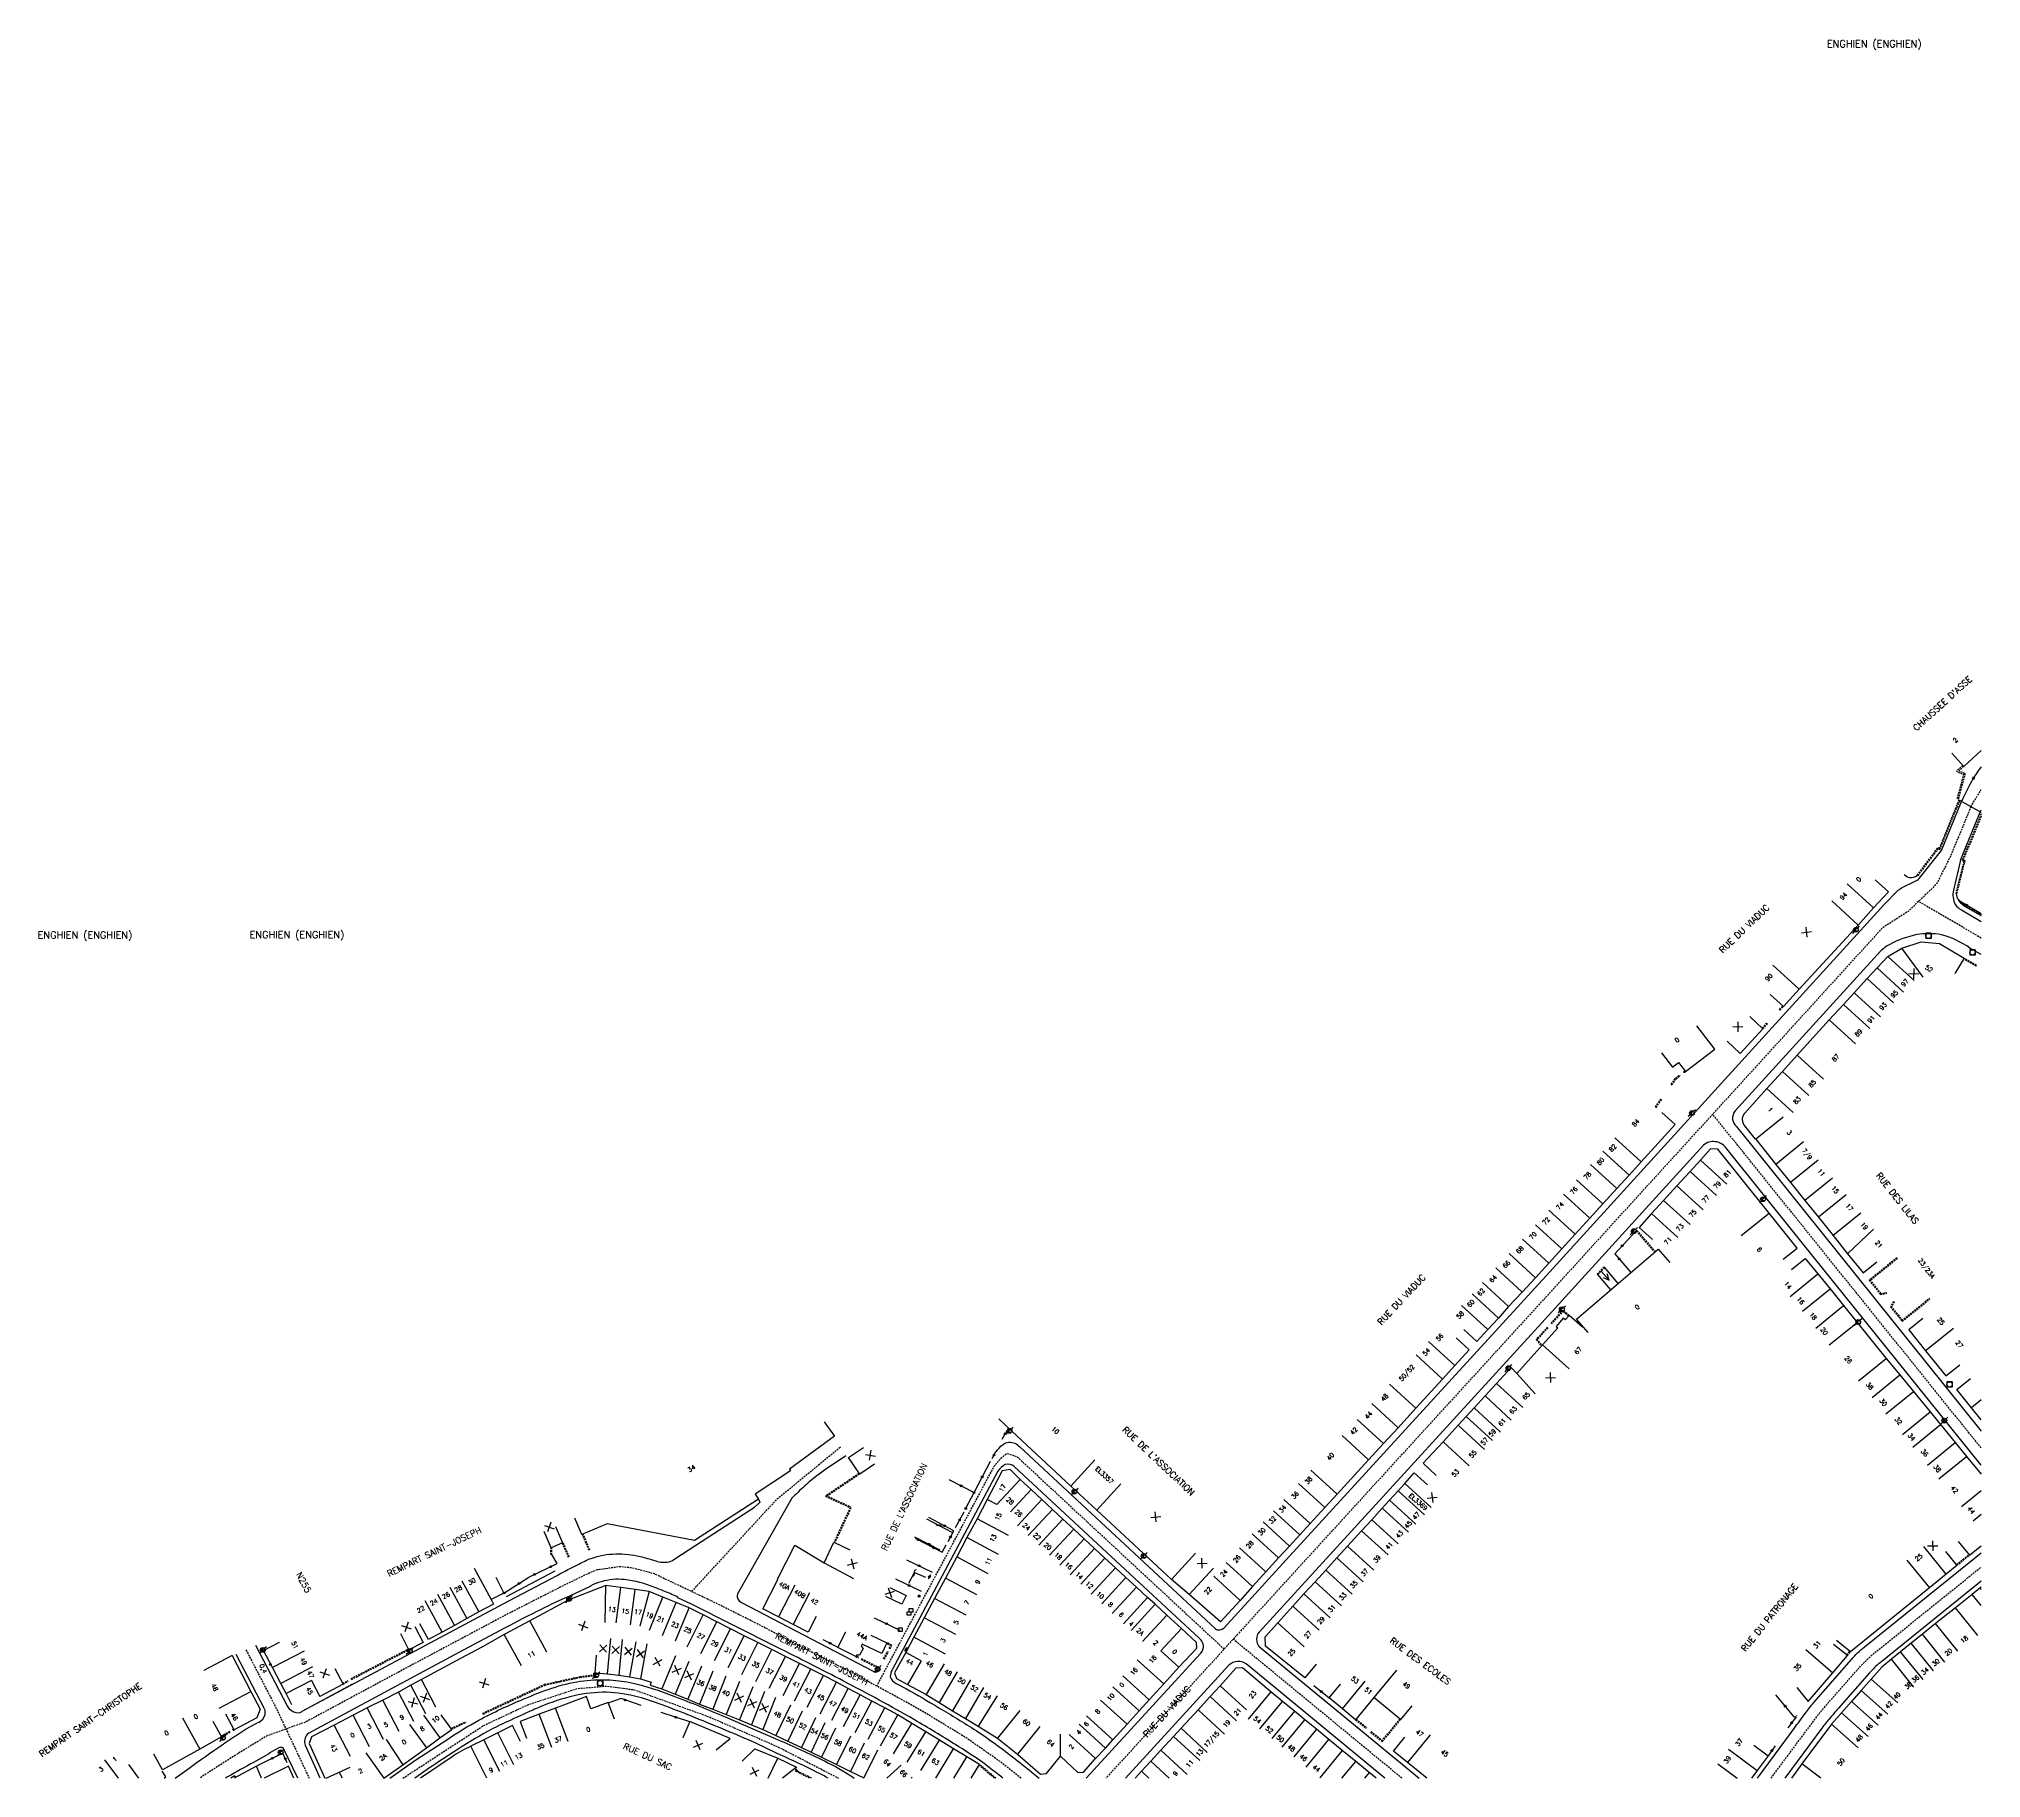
# Model space of a CAD drawing. Header units: millimetres. Extents: x 126456 to 127000, y 154000 to 154488.
import ezdxf
from ezdxf.enums import TextEntityAlignment as Align

# ---------------------------------------------------------------- set-up
doc = ezdxf.new("R2010")
doc.units = ezdxf.units.MM
doc.linetypes.add('DASHED', pattern=[0.75, 0.5, -0.25])
doc.layers.get('0').update_dxf_attribs({"linetype": 'CONTINUOUS'})
for name, color, linetype in [('W0001', 6, 'DASHED'), ('W0008', 7, 'CONTINUOUS'), ('W0100', 7, 'CONTINUOUS'), ('W0112', 1, 'DASHED'), ('W0120', 7, 'CONTINUOUS'), ('W0211', 2, 'CONTINUOUS'), ('W0310', 3, 'CONTINUOUS'), ('W0322', 7, 'CONTINUOUS'), ('W0400', 7, 'CONTINUOUS'), ('W0420', 7, 'CONTINUOUS'), ('W0471', 7, 'CONTINUOUS'), ('W0851', 7, 'CONTINUOUS'), ('W0980', 7, 'CONTINUOUS'), ('W0984', 7, 'CONTINUOUS'), ('W0989', 7, 'CONTINUOUS'), ('W0991', 7, 'CONTINUOUS'), ('W1102', 7, 'CONTINUOUS')]:
    doc.layers.add(name, color=color, linetype=linetype)
doc.styles.get("Standard").update_dxf_attribs({"font": 'romans.shx', "width": 0.85})

# ---------------------------------------------------------------- blocks, each defined once
blk = doc.blocks.new('T400')
for p, q in [((-0.15, 0.3), (0.15, 0.3)), ((-0.15, -0.25), (-0.15, 0.3)), ((-0.15, 0.15), (0.15, 0.15)), ((-0.15, 0), (0.15, 0)), ((0.15, 0.3), (0.15, -0.25)), ((-0.15, -0.15), (0.15, -0.15)), ((-0.15, -0.25), (-0.15, -0.3)), ((-0.15, -0.3), (0.15, -0.3)), ((0.15, -0.3), (0.15, -0.25))]:
    blk.add_line(p, q)
blk = doc.blocks.new('t991o')
at = {"color": 0, "linetype": 'Continuous'}
for p, q in [((-1, 1), (1, -1)), ((-1, -1), (1, 1))]:
    blk.add_line(p, q, dxfattribs=at)
blk = doc.blocks.new('t310o')
at = {"color": 0, "linetype": 'Continuous'}
for centre, start, end in [((-0.5, 0.38), 216.8699, 323.1304), ((0.5, -0.37), 36.8699, 143.1303)]:
    blk.add_arc(centre, 0.625, start, end, dxfattribs=at)
blk = doc.blocks.new('t322o')
at = {"color": 0, "linetype": 'Continuous'}
for radius in [0.25, 0.15]:
    blk.add_circle((0, 0), radius, dxfattribs=at)
blk = doc.blocks.new('T471')
for p, q in [((-0.333334, 0.333334), (-0.333334, -0.333334)), ((-0.333334, 0.333334), (0.333334, 0.333334)), ((-0.333334, 0), (0, 0)), ((0.500001, 0.500001), (1.000002, 1.000002)), ((-0.500001, -0.500001), (-1.000002, -1.000002)), ((-0.333334, -0.333334), (0.333334, -0.333334))]:
    blk.add_line(p, q)
blk.add_ellipse((0, 0), major_axis=(0.471405, 0.471405), ratio=1, start_param=5.4977871438, end_param=11.780972451)
blk = doc.blocks.new('T851')
for p, q in [((-0.25, -0.15), (0, 0.32)), ((0, 0.32), (0.25, -0.15)), ((-0.25, -0.15), (0.25, -0.15))]:
    blk.add_line(p, q)
for major_axis in [(-0.106, 0.106), (-0.0354, 0.0354), (-0.0236, 0.0236)]:
    blk.add_ellipse((0, 0), major_axis=major_axis, ratio=1, start_param=3.926991, end_param=10.210176)
blk = doc.blocks.new('T420')
for p, q in [((0.75, 0.75), (-0.75, 0.75)), ((-0.75, 0.75), (-0.75, -0.75)), ((0.75, 0.75), (0.75, -0.75)), ((0.75, -0.75), (-0.75, -0.75))]:
    blk.add_line(p, q)
blk.add_ellipse((0, 0), major_axis=(-0.53, 0.53), ratio=1, start_param=3.926991, end_param=10.210176)
blk = doc.blocks.new('t112o')
at = {"color": 0, "linetype": 'Continuous'}
for p, q in [((-0.5, 0.5), (0.5, 0.5)), ((-0.5, -0.5), (-0.5, 0.5)), ((0.5, 0.5), (0.5, -0.5)), ((0.5, -0.5), (-0.5, -0.5))]:
    blk.add_line(p, q, dxfattribs=at)

msp = doc.modelspace()

# ---------------------------------------------------------------- linework, layer by layer
at = {"layer": 'W0001', "flags": 128}
for points in [[(126997.12, 154272.36), (127000, 154277.15)], [(126997.12, 154272.36), (126991.52, 154258.73), (126987.47, 154250.63), (126982.44, 154245.8), (126979.53, 154243.01), (126972.32, 154238.38), (126932.48, 154194.63), (126924.76, 154186.17), (126901.09, 154160.23), (126878.41, 154135.33), (126792.71, 154041.57), (126790.35, 154038.98), (126787.81, 154036.19), (126785.24, 154033.36), (126754.67, 154000)], [(127000, 154235.55), (126995.67, 154238.08), (126982.44, 154245.8), (126982.44, 154245.8)], [(127000, 154092.58), (126931.8, 154177.4), (126924.76, 154186.17), (126924.76, 154186.17)], [(126680.25, 154092.78), (126662.2, 154077.95), (126642.63, 154056.75), (126638.54, 154052.32), (126638.54, 154052.32)], [(126690.45, 154025.8), (126693.69, 154031.87), (126723.37, 154087.46), (126725.19, 154089.68), (126726.98, 154091.07), (126729.75, 154090.16), (126783.1, 154040.57), (126787.81, 154036.19), (126787.81, 154036.19)], [(126730.89, 154000), (126724.69, 154004.88), (126715.41, 154011.38), (126704.42, 154018.05), (126698.43, 154021.47), (126690.45, 154025.8), (126685.37, 154028.56), (126670.54, 154036.18), (126657.5, 154042.99), (126645.44, 154049.04), (126638.54, 154052.32), (126628.17, 154057.25), (126621.95, 154058.93), (126618.51, 154059.28), (126611.81, 154058.35), (126608.57, 154056.89), (126602.66, 154054.01), (126586.84, 154045.95), (126558.48, 154030.84), (126530.42, 154015.76), (126524.87, 154013.77), (126519.46, 154011.83), (126511.34, 154006.85), (126503.1, 154001.6), (126500.68, 154000)], [(126941.11, 154000), (126948.73, 154010.25), (126954.25, 154017.64), (126956.56, 154020.43), (126966.19, 154031.42), (126969.44, 154034.56), (127000, 154059.2)], [(126513.64, 154035.99), (126522.02, 154019.82), (126524.87, 154013.77), (126531.35, 154000)], [(126837.63, 154000), (126829.98, 154006.3), (126795.88, 154034.42), (126790.35, 154038.98), (126790.35, 154038.98)], [(126557.64, 154000), (126580.18, 154014.72), (126592.79, 154020.65), (126606.56, 154025.14), (126614.78, 154025.82), (126622.49, 154024.78), (126643.21, 154017.29), (126662.66, 154008.84), (126679.75, 154000)]]:
    msp.add_lwpolyline(points, dxfattribs=at)
at = {"layer": 'W0008', "flags": 128}
for points in [[(127000, 154283.54, 0.009073), (126998.8, 154281.9, 0.026404), (126997.59, 154279.98, 0.009042), (126996.33, 154277.64, 0.00718), (126994.85, 154274.65), (126994.47, 154273.85)], [(126723.9, 154091.45, -0.0741), (126725.73, 154093.5, -0.1396), (126727.49, 154094.24, -0.2001), (126730.51, 154092.92), (126785.35, 154041.87, 0.2248), (126786.61, 154041.58, 0.1626), (126787.82, 154042.18), (126805.22, 154061.19), (126880.01, 154143.01), (126933.89, 154202.15), (126972.82, 154244.92), (126976.83, 154249.02, -0.034), (126977.87, 154249.68), (126981.31, 154251.42, 0.1061), (126982.66, 154252.27), (126988.86, 154260.11), (126988.86, 154260.11)], [(126994.18, 154257.35), (126992.28, 154248.99, 0.1946), (126992.75, 154244.93, 0.114), (126994.46, 154243.42), (127000, 154240.19)], [(126981.96, 154236.53, 0.06), (126974.37, 154233.77, 0.0807), (126971.82, 154231.84), (126931.07, 154187.12, 0.2176), (126930.35, 154184.71, 0.1291), (126931.34, 154182.79), (126935.25, 154177.91), (127000, 154097.29, 0.2346)], [(127000, 154230.92), (126996.87, 154232.74, 0.0785), (126988.89, 154236.48, 0.0727), (126981.96, 154236.53), (126981.96, 154236.53)], [(127000, 154087.79), (126949.85, 154150.13), (126928.36, 154176.89, 0.1955), (126925.41, 154178.45, 0.2338), (126922.18, 154177.46), (126904.95, 154158.56), (126876.82, 154127.66), (126797.6, 154040.96, 0.2359), (126796.95, 154038.21, 0.1659), (126797.75, 154036.82), (126842.46, 154000, 0.1793)], [(126681.75, 154090.35), (126675.81, 154086.32, 0.0341), (126670.17, 154081.86, 0.0095), (126666.61, 154078.48), (126651.67, 154052.17, 0.1306), (126651.33, 154050.91, 0.0303), (126651.34, 154050.72, 0.2291), (126652.58, 154049.24), (126678.65, 154035.61), (126689.61, 154029.9, 0.2231), (126690.76, 154029.87, 0.1362), (126691.47, 154030.65), (126691.47, 154030.65)], [(126724.42, 154086.03), (126694.77, 154030.37, 0.1556), (126694.24, 154028.43, 0.2156), (126695.86, 154026.58), (126698.56, 154025.13, -0.0109), (126707.83, 154019.76, -0.0115), (126718.31, 154013.35, -0.0198), (126729.2, 154005.42, -0.0073), (126734.58, 154001.12), (126735.93, 154000, 0.093)], [(126749.17, 154000), (126781.31, 154035.04, 0.2049), (126782, 154037.17, 0.082), (126781.77, 154038.04, 0.0996), (126780.85, 154039.28), (126729, 154087.4, 0.2521), (126726.48, 154087.91, 0.1573), (126724.42, 154086.03), (126724.42, 154086.03)], [(126529.36, 154018.76), (126587.35, 154049.72), (126600.84, 154056.86, -0.004), (126606.97, 154060.03, -0.028), (126610.41, 154061.63, -0.0829), (126617.28, 154062.87, -0.0649), (126624.16, 154062.17, -0.0133), (126628.11, 154061.04, 0.1144), (126631.73, 154060.57, 0.0979), (126633.59, 154061.33), (126639.78, 154065.29), (126656.17, 154075.97), (126657.79, 154077.42), (126657.29, 154078.24), (126657.29, 154078.24)], [(126937.27, 154000), (126942.08, 154006.46), (126947.59, 154013.95, -0.0011), (126950.73, 154018.2, -0.0199), (126953.11, 154021.24), (126963.64, 154033.27, -0.0434), (126967.23, 154036.76), (127000, 154063.2, 0.2143)], [(126725.82, 154000, 0.004593), (126720.17, 154004.35, 0.0167), (126712.5, 154009.41, 0.0079), (126701.01, 154016.35, 0.0115), (126681.13, 154027.22, 0.004), (126662.43, 154036.75), (126638.29, 154048.84), (126634.88, 154050.48), (126634.46, 154050.9, 0.0072), (126630.57, 154052.55, 0.007), (126628.23, 154053.46, 0.0662), (126619.75, 154055.68, 0.0962), (126613.22, 154055.08, 0.0272), (126610.26, 154053.94), (126610.16, 154053.74), (126604.48, 154051.16, 0.0082), (126596.24, 154047.24, 0.0081), (126586.34, 154042.18), (126573.33, 154035.23), (126531.26, 154012.62, 0.2171), (126530.11, 154010.81, 0.1581), (126530.22, 154009.27), (126532.93, 154003.3), (126534.34, 154000.07), (126534.34, 154000.07)], [(127000, 154055.2), (126971.66, 154032.36, 0.0426), (126968.75, 154029.56), (126960, 154019.63, 0.0076), (126957.31, 154016.49, 0.0133), (126955.38, 154014.05), (126944.96, 154000)], [(126516.34, 154037.3), (126525.18, 154020.24, 0.1433), (126526.58, 154018.89, 0.2152), (126528.83, 154018.43, 0.0711), (126529.58, 154018.9), (126543.63, 154026.44), (126543.63, 154026.44)], [(126493.8, 154000), (126497.71, 154002.84, -0.0056), (126506.93, 154009.31, -0.0281), (126516.09, 154015.17), (126517.14, 154015.74), (126517.28, 154015.59, 0.1586), (126519.02, 154017.82, 0.0844), (126518.96, 154019.33), (126518.86, 154019.4), (126510.94, 154034.68), (126510.94, 154034.68)], [(126832.84, 154000), (126794.01, 154032.02, 0.1854), (126791.52, 154032.69, 0.1865), (126789.16, 154031.69), (126760.17, 154000, 0.1504)], [(126553.94, 154000), (126561.21, 154005.1), (126570.18, 154010.97, -0.0199), (126578.88, 154016.25, -0.0254), (126591.56, 154022.22, -0.0191), (126599.37, 154025.23, -0.0447), (126607.43, 154027.21, -0.0453), (126614.85, 154027.57, -0.0385), (126621.34, 154026.84, -0.0432), (126633.56, 154022.99, -0.0107), (126647.93, 154017.2), (126661.99, 154011.12, -0.0113), (126675, 154005.19, -0.0299), (126682.62, 154001.03, -0.008582), (126684.14, 154000, -0.0178)], [(126676.82, 154000, 0.015035), (126673.79, 154001.61, 0.008), (126663.34, 154006.56, 0.0036), (126655.54, 154010.24, 0.0084), (126647.2, 154013.8, 0.0024), (126638.49, 154017.38, 0.0078), (126630.33, 154020.53, 0.0225), (126623.64, 154022.72, 0.0603), (126614.7, 154024.07, 0.0602), (126605.68, 154023.08, 0.0433), (126596.08, 154019.97, 0.0055), (126594.01, 154019.08, 0.0047), (126587.01, 154015.88, 0.0131), (126581.49, 154013.2, 0.0218), (126571.94, 154007.35, 0.0081), (126564.46, 154002.43), (126560.96, 154000)], [(126528.22, 154000), (126524.08, 154008.47, 0.1846), (126522.83, 154008.49), (126520.17, 154007.03), (126520.24, 154006.87), (126515.75, 154004.39, 0.0056), (126508.49, 154000.37, 0.000816), (126507.87, 154000, 0.0123)]]:
    msp.add_lwpolyline(points, format="xyb", dxfattribs=at)
at = {"layer": 'W0008'}
for points in [[(126988.86, 154260.11), (126994.47, 154273.85)], [(126994.18, 154257.35), (126999.72, 154270.87)]]:
    msp.add_lwpolyline(points, dxfattribs=at)
msp.add_lwpolyline([(127000, 154271.42, 0.015473), (126999.72, 154270.91)], format="xyb", dxfattribs=at)
at = {"layer": 'W0100'}
for p, q in [((126893.49, 154142.14), (126895.7, 154139.63)), ((126894.09, 154140.35), (126895.7, 154139.63)), ((126895.7, 154139.63), (126895.14, 154141.43)), ((126698.59, 154036.17), (126698.96, 154035.97)), ((126698.71, 154035.98), (126698.96, 154035.97)), ((126698.96, 154035.97), (126698.81, 154036.18))]:
    msp.add_line(p, q, dxfattribs=at)
msp.add_lwpolyline([(127000, 154288.13), (126995.11, 154283.68), (126991.75, 154287.37)], dxfattribs=at)
at = {"layer": 'W0100', "flags": 128}
for points in [[(126940.87, 154219.74), (126944.56, 154216.36), (126948.98, 154221.19), (126965.51, 154239.19), (126969.87, 154243.99), (126974, 154248.5), (126970.31, 154251.87), (126970.31, 154251.87)], [(126910.41, 154203.34), (126913.45, 154199.38), (126915.16, 154200.69), (126917.16, 154198.09), (126925.32, 154204.36), (126920.28, 154210.93), (126920.28, 154210.93)], [(126935.15, 154213.51), (126938.84, 154210.13), (126932.5, 154203.21), (126928.81, 154206.59), (126928.81, 154206.59)], [(126910.51, 154186.6), (126914.2, 154183.23), (126904.68, 154172.79), (126901.31, 154169.1), (126897.88, 154165.35), (126894, 154161.06), (126890.29, 154156.98), (126886.19, 154152.48), (126882.48, 154148.42), (126878.81, 154144.38), (126875.06, 154140.32), (126871.35, 154136.29), (126867.56, 154132.2), (126864.71, 154129.01), (126861.74, 154125.75), (126858.65, 154122.42), (126854.97, 154125.8), (126854.97, 154125.8)], [(126936.82, 154179.12), (126942.47, 154172.09), (126946.53, 154167.04), (126950.59, 154161.97), (126954.38, 154157.28), (126958.52, 154152.13), (126962.58, 154146.97), (126966.89, 154141.68), (126970.78, 154144.81), (126970.78, 154144.81)], [(126944.54, 154145.47), (126948.44, 154148.59), (126940.57, 154158.42), (126926.22, 154176.34), (126924.18, 154176.45), (126921.3, 154173.28), (126918.42, 154170.12), (126914.7, 154166.07), (126911.01, 154161.98), (126907.62, 154158.29), (126904.14, 154154.39), (126907.86, 154151.06), (126907.86, 154151.06)], [(126889.85, 154124.91), (126886.6, 154128.7), (126909.49, 154148.36), (126912.74, 154144.56), (126912.74, 154144.56)], [(126946.81, 154142.59), (126950.7, 154145.74), (126954.23, 154141.38), (126957.68, 154137.2), (126961.44, 154132.48), (126965.21, 154127.79), (126973.4, 154117.69), (126977.23, 154113.06), (126981.04, 154108.43), (126985.74, 154102.7), (126988.57, 154099.13), (126992.74, 154094.12), (126995.9, 154090.21), (127000, 154085.22)], [(126892.34, 154141.32), (126896.14, 154136.89), (126896.14, 154136.89)], [(126898.25, 154138.71), (126894.29, 154143.32), (126894.29, 154143.32)], [(126888.23, 154126.42), (126884.51, 154129.75), (126883.38, 154128.49), (126882.88, 154128.94), (126881.37, 154127.22), (126880.89, 154126.66), (126881.36, 154126.24), (126877.08, 154121.47), (126869.87, 154113.42), (126868.3, 154115.16), (126864.16, 154110.69), (126860.94, 154107.17), (126857.88, 154103.82), (126855.66, 154101.43), (126853.38, 154098.93), (126849.17, 154094.33), (126843.58, 154088.29), (126847.26, 154084.9), (126847.26, 154084.9)], [(126983.63, 154128.85), (126979.73, 154125.72), (126984.44, 154119.84), (126990.08, 154112.8), (126993.98, 154115.93), (126993.98, 154115.93)], [(126852.83, 154123.47), (126856.52, 154120.09), (126852.49, 154115.67), (126849.06, 154111.91), (126841.56, 154103.73), (126836.57, 154098.26), (126832.51, 154093.83), (126828.31, 154089.28), (126819.46, 154079.61), (126816.01, 154075.85), (126811.91, 154071.37), (126809.06, 154068.24), (126806.17, 154065.08), (126803.09, 154061.73), (126799.53, 154057.81), (126795.81, 154053.73), (126792.29, 154049.85), (126786.78, 154043.82), (126778.05, 154051.47), (126773.08, 154055.69), (126752.15, 154075.1), (126744.82, 154081.91), (126728.28, 154097.3), (126724.63, 154100.71), (126724.63, 154100.71)], [(127000, 154100.44), (126997.26, 154103.85), (126993.16, 154108.95), (126997.06, 154112.09), (126997.06, 154112.09)], [(126675.67, 154099.88), (126678.62, 154095.84), (126666, 154086.65), (126666.29, 154086.2), (126656.4, 154079.62), (126657.29, 154078.24), (126639.32, 154066.66), (126614.92, 154071.32), (126607.79, 154068.28), (126605.83, 154072.88), (126605.83, 154072.88)], [(126689.83, 154088.05), (126685.68, 154085.27), (126682.54, 154089.94), (126686.7, 154092.73), (126686.7, 154092.73)], [(126695.97, 154027.93), (126699.05, 154026.29), (126704.26, 154023.42), (126707.95, 154021.22), (126711.71, 154018.91), (126715.33, 154016.76), (126718.91, 154014.62), (126724.27, 154011.21), (126729.86, 154006.7), (126736.38, 154001.1), (126738.07, 154001.33), (126741.95, 154006.17), (126746.78, 154001.59), (126748.43, 154001.72), (126751.78, 154005.52), (126754.55, 154008.37), (126756.65, 154010.79), (126760.6, 154015.12), (126764.04, 154018.91), (126766.84, 154022), (126770.88, 154026.46), (126775.11, 154031.11), (126780.13, 154036.43), (126780.04, 154038.07), (126775.85, 154041.97), (126771.71, 154045.7), (126768.48, 154048.75), (126766.37, 154050.61), (126763.25, 154053.51), (126760.3, 154056.26), (126757.34, 154058.94), (126754.39, 154061.71), (126751.48, 154064.39), (126748.56, 154067.11), (126745.65, 154069.83), (126742.63, 154072.62), (126739.71, 154075.35), (126736.73, 154078.12), (126733.69, 154080.95), (126730.67, 154083.76), (126727.85, 154086.51), (126725.61, 154086.13), (126721.43, 154078.15), (126718.57, 154072.75), (126715.72, 154067.45), (126712.86, 154062.02), (126709.67, 154056.07), (126706.65, 154050.4), (126703.75, 154044.99), (126700.85, 154039.49), (126698.56, 154035.21), (126695.44, 154029.55), (126695.97, 154027.93), (126695.97, 154027.93)], [(126813.6, 154032), (126810.45, 154028.1), (126799.4, 154037.03), (126799.27, 154039.66), (126802.86, 154043.55), (126807.09, 154048.25), (126810.16, 154051.64), (126813.29, 154055.03), (126816.32, 154058.35), (126819.44, 154061.77), (126822.39, 154065.01), (126826.35, 154069.37), (126829.17, 154072.45), (126832.1, 154075.67), (126834.14, 154077.92), (126836.57, 154080.6), (126838.46, 154082.63), (126841.08, 154085.63), (126844.78, 154082.26), (126844.78, 154082.26)], [(126600.44, 154070.54), (126602.41, 154065.94), (126599.15, 154064.55), (126597.19, 154069.15), (126597.19, 154069.15)], [(126673.47, 154045.37), (126671.18, 154040.93), (126666.98, 154043.08), (126662.89, 154045.23), (126658.53, 154047.43), (126662.72, 154055.72), (126662.65, 154055.79), (126667.49, 154065.33), (126675.68, 154060.34), (126678.41, 154066.14), (126682.93, 154064.01), (126682.93, 154064.01)], [(126990.03, 154063.52), (126993.19, 154059.65), (126990.22, 154057.22), (126985.48, 154053.38), (126963.4, 154035.46), (126959.48, 154038.56), (126959.48, 154038.56)], [(127000, 154065.05), (126996.82, 154062.53), (126993.66, 154066.4), (126993.66, 154066.4)], [(126716.93, 154000), (126719.25, 154003.8), (126715.66, 154005.98), (126711.99, 154008.24), (126708.05, 154010.65), (126704.22, 154013.03), (126700.31, 154015.36), (126696.33, 154017.79), (126692.71, 154019.74), (126689.11, 154021.62), (126685.81, 154023.37), (126682.48, 154025.11), (126679.15, 154026.9), (126675.51, 154028.77), (126671.93, 154030.58), (126668.77, 154032.15), (126664.83, 154034.12), (126661.01, 154036.04), (126657.16, 154037.99), (126653.32, 154039.93), (126649.49, 154041.88), (126645.65, 154043.83), (126641.81, 154045.78), (126637.86, 154047.76), (126634.18, 154049.23), (126630.53, 154050.7), (126626.65, 154052.37), (126622.72, 154052.9), (126618.73, 154053.43), (126614.51, 154054.01), (126603.91, 154049.89), (126593.17, 154044.09), (126586.06, 154040.24), (126579.96, 154036.84), (126573.74, 154033.53), (126562.82, 154027.67), (126559.86, 154026.04), (126556.4, 154024.08), (126551.97, 154021.91), (126547.59, 154019.73), (126543.66, 154017.66), (126538.32, 154014.89), (126531.98, 154011.62), (126531.33, 154009.76), (126535.72, 154000)], [(126583.66, 154056.31), (126585.89, 154051.84), (126582.36, 154050.08), (126583.06, 154048.81), (126578.93, 154046.59), (126575.57, 154044.74), (126572.1, 154042.82), (126568.65, 154040.95), (126564.76, 154038.84), (126562.37, 154043.23), (126562.37, 154043.23)], [(126694.15, 154053.43), (126698.66, 154051.26), (126697.48, 154048.82), (126692.98, 154050.98), (126692.98, 154050.98)], [(127000, 154053.58), (126999.66, 154053.31), (126997.51, 154051.54), (126992.82, 154047.79), (126987.23, 154043.41), (126983.54, 154040.34), (126980.39, 154037.83), (126977.42, 154035.43), (126974.87, 154033.33), (126972.12, 154031.1), (126969.15, 154027.74), (126966.35, 154024.57), (126963.65, 154021.52), (126960.81, 154018.33), (126958.03, 154015.18), (126949.74, 154003.98), (126946.81, 154000)], [(126561.01, 154042.5), (126563.27, 154038.04), (126559.26, 154036.02), (126557.01, 154040.48), (126557.01, 154040.48)], [(126526.51, 154020.53), (126524.93, 154023.72), (126523.45, 154026.56), (126521.09, 154031.01), (126518.58, 154035.82), (126523.02, 154038.13), (126523.02, 154038.13)], [(126688.75, 154040.08), (126693.27, 154037.94), (126691.87, 154034.98), (126686.38, 154037.59), (126686.07, 154037.02), (126686.64, 154036.32), (126685.62, 154034.47), (126684.78, 154034.52), (126684.54, 154034.08), (126679.53, 154036.6), (126681.78, 154041.06), (126681.78, 154041.06)], [(126698.71, 154035.48), (126698.32, 154035.69), (126698.87, 154036.66), (126699.23, 154036.46), (126699.23, 154036.46)], [(126948.32, 154025.42), (126951.47, 154021.54), (126958.42, 154029.53), (126962.55, 154034.39), (126958.63, 154037.49), (126958.63, 154037.49)], [(126509.81, 154034.4), (126515.04, 154024.29), (126517.65, 154019.35), (126516.7, 154016.88), (126510.31, 154013.55), (126507.99, 154017.98), (126507.99, 154017.98)], [(126538.53, 154030.78), (126540.86, 154026.36), (126534.35, 154022.94)], [(126611.83, 154034.52), (126611.39, 154029.54), (126614.89, 154029.23), (126618.18, 154028.92), (126621.19, 154028.39), (126624.24, 154027.84), (126627.2, 154026.95), (126626.93, 154026.07), (126630.25, 154025.06), (126633.99, 154023.51), (126637.45, 154022.12), (126640.81, 154020.73), (126644.47, 154019.3), (126648.27, 154017.82), (126651.99, 154016.34), (126655.32, 154014.96), (126658.5, 154013.61), (126662.16, 154011.93), (126665.55, 154010.35), (126669.32, 154008.59), (126672.03, 154007.32), (126675, 154005.91), (126679.16, 154003.85), (126683.06, 154001.9), (126686.83, 154000.09), (126686.91, 154000)], [(126830.44, 154000), (126828.5, 154001.6), (126824.71, 154004.7), (126820.94, 154007.78), (126817.19, 154010.86), (126813.66, 154013.75), (126810.46, 154016.37), (126807.53, 154018.81), (126804.18, 154021.54), (126800.92, 154024.24), (126792.97, 154030.97), (126791.11, 154030.8), (126786.73, 154025.89), (126783.94, 154022.88), (126780.53, 154019.15), (126775.73, 154014), (126773.62, 154011.72), (126770.09, 154007.83), (126767.26, 154004.73), (126764.65, 154001.92), (126762.86, 154000)], [(126840.44, 154020.28), (126837.26, 154016.42), (126829.76, 154022.58), (126824.68, 154016.4), (126821.02, 154019.41), (126817.25, 154022.5), (126820.42, 154026.36), (126820.42, 154026.36)], [(126616.93, 154016.55), (126615.16, 154021.23), (126610.35, 154019.41), (126609.12, 154022.91), (126600.4, 154019.66), (126595.85, 154017.92), (126590.47, 154015.85), (126592.24, 154011.18), (126592.24, 154011.18)], [(126504.39, 154015.99), (126506.83, 154011.63), (126500.73, 154008.14), (126490.23, 154002.34), (126487.79, 154006.71), (126487.79, 154006.71)], [(126552.33, 154000), (126557.64, 154003.78), (126564.22, 154008.51), (126568.01, 154011.31), (126571.32, 154013.63), (126568.32, 154017.78), (126568.32, 154017.78)], [(126645.48, 154007.96), (126649.36, 154011.12), (126638.09, 154015.91), (126636.13, 154011.31), (126636.13, 154011.31)], [(126844.59, 154000), (126839.19, 154004.42), (126835.3, 154007.59), (126838.46, 154011.47), (126838.46, 154011.47)], [(126936.26, 154009.22), (126940.26, 154006.22), (126937.19, 154002.12), (126935.61, 154000)], [(126480.69, 154003.83), (126483.55, 154000)], [(126518.01, 154000), (126516.55, 154003.37), (126510.31, 154000)], [(126527.02, 154000), (126525.57, 154003.39), (126518.73, 154000)], [(126652.7, 154004.75), (126656.26, 154008.26), (126662.68, 154005.63), (126667.99, 154003.09), (126664.04, 154000.02), (126664.04, 154000.02)], [(126510.72, 154000.22), (126510.51, 154000.61), (126509.42, 154000)]]:
    msp.add_lwpolyline(points, dxfattribs=at)
for points in [[(126936.76, 154179.15), (126933.78, 154182.86, -0.3576), (126933.74, 154186.49), (126939.93, 154193.35), (126944.31, 154198.15), (126948.41, 154202.7), (126957.4, 154212.63), (126961.43, 154216.93), (126964.39, 154220.16), (126968.06, 154224.16), (126970.85, 154227.15), (126973.86, 154230.4), (126977.81, 154232.67), (126983.23, 154234.51), (126988.35, 154234.03), (126995.24, 154229.87), (126992.65, 154225.59), (126992.65, 154225.59)], [(126590.63, 154010.31), (126588.34, 154014.75), (126584.24, 154012.72), (126580.29, 154010.78), (126576.68, 154008.95, 0.0326), (126571.41, 154006.01), (126562.6, 154000)]]:
    msp.add_lwpolyline(points, format="xyb", dxfattribs=at)
at = {"layer": 'W0112'}
for p, q in [((127000, 154270.34), (126994.68, 154257.33)), ((127000, 154269.68), (126995, 154257.45)), ((126982.08, 154253.15), (126987.89, 154260.89)), ((126982.28, 154253), (126987.96, 154260.57)), ((126987.89, 154260.89), (126988.29, 154260.69)), ((126987.96, 154260.57), (126988.42, 154260.35)), ((126995.15, 154257.11), (126992.87, 154248.02)), ((126995.45, 154257.24), (126993.11, 154247.96)), ((126994.68, 154257.33), (126995.15, 154257.11)), ((126995, 154257.45), (126995.45, 154257.24)), ((126993.69, 154246.04), (126993.97, 154245.74)), ((126993.87, 154246.21), (126994.15, 154245.91)), ((126993.97, 154245.74), (126994.25, 154245.44)), ((126994.15, 154245.91), (126994.43, 154245.61)), ((126994.25, 154245.44), (126994.54, 154245.16)), ((126994.43, 154245.61), (126994.71, 154245.34)), ((126994.54, 154245.16), (126994.86, 154244.9)), ((126994.71, 154245.34), (126995.01, 154245.1)), ((126994.86, 154244.9), (126995.19, 154244.67)), ((126995.01, 154245.1), (126995.32, 154244.89)), ((126995.19, 154244.67), (127000, 154241.87)), ((126995.32, 154244.89), (127000, 154242.16)), ((126998.57, 154227.68), (126995.11, 154229.65)), ((126998.69, 154227.89), (126995.23, 154229.87)), ((126943.44, 154215.53), (126944.37, 154216.53)), ((126943.63, 154215.36), (126944.56, 154216.36)), ((126938.65, 154210.3), (126939.88, 154211.64)), ((126938.84, 154210.13), (126940.07, 154211.47)), ((126913.11, 154194.52), (126914.32, 154196.23)), ((126913.31, 154194.38), (126914.49, 154196.06)), ((126914.32, 154196.23), (126915.42, 154197.09)), ((126914.49, 154196.06), (126915.58, 154196.89)), ((126916.61, 154198.03), (126917.01, 154198.29)), ((126916.74, 154197.82), (126917.16, 154198.09)), ((126908.68, 154188.17), (126910.2, 154190.36)), ((126908.89, 154188.03), (126910.41, 154190.22)), ((126903.33, 154153.42), (126908.45, 154147.46)), ((126903.52, 154153.58), (126908.64, 154147.63)), ((126976.37, 154145.89), (126968.59, 154139.61)), ((126976.53, 154145.69), (126968.75, 154139.41)), ((126894.29, 154143.32), (126892.34, 154141.32)), ((126894.47, 154143.14), (126892.52, 154141.15)), ((126968.59, 154139.61), (126971.8, 154135.57)), ((126968.79, 154139.76), (126971.99, 154135.73)), ((126971.74, 154135.81), (126973.51, 154136.21)), ((126971.8, 154135.57), (126973.56, 154135.96)), ((126977.72, 154128.29), (126985.5, 154134.57)), ((126977.88, 154128.1), (126985.66, 154134.38)), ((126882.72, 154131.2), (126879.37, 154127.52)), ((126882.91, 154131.03), (126879.56, 154127.36)), ((126884.35, 154129.56), (126882.56, 154131.01)), ((126884.51, 154129.75), (126882.72, 154131.2)), ((126975.41, 154133.68), (126974.58, 154132.12)), ((126974.58, 154132.12), (126977.88, 154128.1)), ((126974.77, 154132.28), (126978.07, 154128.25)), ((126975.63, 154133.56), (126974.8, 154132)), ((126878.42, 154126.47), (126875.25, 154122.96)), ((126875.25, 154122.96), (126876.78, 154121.11)), ((126878.61, 154126.3), (126875.44, 154122.79)), ((126875.44, 154123.12), (126876.98, 154121.26)), ((126685.44, 154085.41), (126676.07, 154079.04)), ((126685.59, 154085.21), (126676.21, 154078.83)), ((126676.07, 154079.04), (126682.99, 154075.86)), ((126676.18, 154079.27), (126683.1, 154076.09)), ((126682.99, 154075.86), (126678.47, 154066.15)), ((126683.22, 154075.75), (126678.7, 154066.04)), ((126610.07, 154063.94), (126608.15, 154068.43)), ((126599.12, 154062.67), (126599.15, 154064.65)), ((126599.37, 154062.67), (126599.4, 154064.65)), ((126602.28, 154065.88), (126604.05, 154061.78)), ((126602.51, 154065.98), (126604.28, 154061.88)), ((126609.84, 154063.85), (126607.92, 154068.33)), ((126993.04, 154059.84), (126996.66, 154062.73)), ((126993.19, 154059.65), (126996.82, 154062.53)), ((126543.07, 154027.89), (126559.15, 154036.24)), ((126543.18, 154027.67), (126559.26, 154036.02)), ((126694.59, 154037.06), (126693.17, 154037.72)), ((126694.69, 154037.29), (126693.27, 154037.94)), ((126693.95, 154036.4), (126694.47, 154037.4)), ((126694.17, 154036.28), (126694.69, 154037.29)), ((126684.54, 154034.07), (126685.35, 154033.67)), ((126684.66, 154034.3), (126685.46, 154033.89)), ((126686.09, 154033.32), (126691.22, 154030.65)), ((126686.2, 154033.54), (126691.34, 154030.87)), ((126692.38, 154033.48), (126693.52, 154035.61)), ((126692.6, 154033.37), (126693.74, 154035.49)), ((126962.36, 154034.54), (126963.19, 154035.61)), ((126962.55, 154034.39), (126963.39, 154035.45)), ((126540.74, 154026.58), (126542.27, 154027.4)), ((126540.86, 154026.36), (126542.39, 154027.18)), ((126580.02, 154018.21), (126597.33, 154026.32)), ((126580.13, 154017.98), (126597.43, 154026.08)), ((126597.33, 154026.32), (126607.22, 154028.49)), ((126597.43, 154026.08), (126607.28, 154028.25)), ((126607.22, 154028.49), (126611.21, 154028.96)), ((126607.28, 154028.25), (126611.49, 154028.74)), ((126611.21, 154028.96), (126611.14, 154029.51)), ((126611.49, 154028.74), (126611.39, 154029.54)), ((126571.16, 154013.96), (126575.2, 154015.83)), ((126571.26, 154013.74), (126575.3, 154015.61)), ((126824.68, 154016.4), (126827.66, 154013.89)), ((126824.84, 154016.59), (126827.82, 154014.08)), ((126832, 154010.4), (126837.07, 154016.58)), ((126832.19, 154010.24), (126837.26, 154016.42)), ((126947.8, 154016.94), (126948.2, 154017.61)), ((126948.02, 154016.81), (126948.42, 154017.48)), ((126506.71, 154011.85), (126509.12, 154013.17)), ((126506.83, 154011.63), (126509.24, 154012.95)), ((126509.9, 154013.61), (126510.19, 154013.77)), ((126510.01, 154013.39), (126510.31, 154013.55)), ((126828.85, 154012.89), (126832.19, 154010.24)), ((126829.01, 154013.09), (126832.35, 154010.44)), ((126723.42, 154000), (126719.11, 154003.58)), ((126723.82, 154000), (126719.27, 154003.78))]:
    msp.add_line(p, q, dxfattribs=at)
at = {"layer": 'W0112', "flags": 128}
for points in [[(126994.84, 154283.97), (126993.05, 154282.3), (126995.02, 154281.48), (126993.19, 154274.39)], [(126995.11, 154283.68), (126993.78, 154282.43), (126995.49, 154281.71), (126993.58, 154274.29)]]:
    msp.add_lwpolyline(points, dxfattribs=at)
at = {"layer": 'W0112'}
for points in [[(126988.29, 154260.69), (126993.79, 154274.18)], [(126988.42, 154260.35), (126994.02, 154274.09)], [(126982.08, 154253.15), (126982.28, 154253)], [(126992.87, 154248.02), (126993.11, 154247.96)], [(126993.69, 154246.04), (126993.87, 154246.21)], [(126995.11, 154229.65), (126995.23, 154229.87)], [(126998.57, 154227.68), (126998.69, 154227.89)], [(126943.44, 154215.53), (126943.63, 154215.36)], [(126944.37, 154216.53), (126944.56, 154216.36)], [(126938.65, 154210.3), (126938.84, 154210.13)], [(126939.88, 154211.64), (126940.07, 154211.47)], [(126913.11, 154194.52), (126913.31, 154194.38)], [(126915.42, 154197.09), (126915.58, 154196.89)], [(126916.61, 154198.03), (126916.74, 154197.82)], [(126910.2, 154190.36), (126910.41, 154190.22)], [(126908.68, 154188.17), (126908.89, 154188.03)], [(126611.14, 154029.51), (126611.39, 154029.54)], [(126575.2, 154015.83), (126575.3, 154015.61)], [(126580.02, 154018.21), (126580.13, 154017.98)], [(126571.16, 154013.96), (126571.26, 154013.74)], [(126671.64, 154000), (126667.7, 154001.94), (126667.85, 154002.06), (126667.7, 154002.85)], [(126667.93, 154002.97), (126667.81, 154002.94)], [(126672.07, 154000.07), (126668.16, 154001.99), (126668.24, 154002.06), (126668.09, 154002.15), (126667.93, 154002.97)], [(126672.07, 154000.07), (126672.03, 154000)]]:
    msp.add_lwpolyline(points, dxfattribs=at)
at = {"layer": 'W0120', "flags": 128}
for points in [[(126993.58, 154274.29), (126994.02, 154274.09)], [(127000, 154270.76), (126994.02, 154274.09)]]:
    msp.add_lwpolyline(points, dxfattribs=at)
at = {"layer": 'W0211', "flags": 128}
for points in [[(126978.46, 154253.32, 0.1109), (126979.9, 154252.52, 0.1508), (126982.07, 154253.09), (126982.07, 154253.09)], [(126993.04, 154247.94, 0.1635), (126993.54, 154246.4), (126995.19, 154244.67), (127000, 154241.87)]]:
    msp.add_lwpolyline(points, format="xyb", dxfattribs=at)
at = {"layer": 'W0310', "flags": 128}
for points in [[(126704.4, 154072.7), (126711.48, 154068.98), (126711.48, 154068.98)], [(126708.2, 154063.89), (126701.12, 154067.61), (126701.12, 154067.61)], [(126699.4, 154054.64), (126701.07, 154057.69), (126704.08, 154056.31), (126704.08, 154056.31)], [(126490.72, 154000), (126491.17, 154000.33), (126490.11, 154001.94), (126490.11, 154001.94)]]:
    msp.add_lwpolyline(points, dxfattribs=at)
at = {"layer": 'W0322', "flags": 128}
for points in [[(126994.32, 154245.75), (127000, 154242.44)], [(126903.27, 154153.48), (126897.31, 154147.02), (126901.81, 154141.77), (126901.81, 154141.77)], [(126725.64, 154095.06), (126727.33, 154098.16), (126727.33, 154098.16)], [(126722.8, 154089.63), (126723.84, 154091.59), (126723.84, 154091.59)], [(126715.32, 154075.49), (126717.71, 154080.05), (126722.33, 154088.9), (126722.33, 154088.9)], [(126710.63, 154083.77), (126717.71, 154080.05), (126717.71, 154080.05)], [(126712.54, 154070.25), (126714.91, 154074.7), (126714.91, 154074.7)], [(126710.43, 154066.39), (126712.09, 154069.39), (126705.01, 154073.11), (126705.01, 154073.11)], [(126701.22, 154067.28), (126708.74, 154063.32), (126709.86, 154065.42), (126709.86, 154065.42)], [(126585.89, 154051.84), (126592.94, 154056.36), (126600.9, 154060.15), (126599.37, 154062.67), (126599.37, 154062.67)], [(126586.65, 154050.93), (126600.34, 154058.11), (126600.34, 154058.11)], [(126698.79, 154061.25), (126706, 154057.78), (126706, 154057.78)], [(126703.02, 154052.31), (126695.81, 154055.78), (126695.81, 154055.78)], [(126704.91, 154055.89), (126705.57, 154057.09), (126705.57, 154057.09)], [(126702.15, 154050.72), (126702.49, 154051.38), (126702.49, 154051.38)], [(126689.68, 154044.99), (126696.89, 154041.53), (126696.89, 154041.53)], [(126675.35, 154038.88), (126679.52, 154036.7), (126679.52, 154036.7)], [(126812.91, 154026), (126817.25, 154022.5), (126817.25, 154022.5)], [(126624.38, 154020.37), (126618.78, 154022.33), (126615.32, 154021.08), (126615.32, 154021.08)], [(126947.62, 154017.23), (126942.43, 154023.32), (126942.43, 154023.32)], [(126638.03, 154015.8), (126630.02, 154018.4), (126630.02, 154018.4)], [(126947.87, 154016.86), (126945.84, 154014.12), (126945.84, 154014.12)], [(126942.25, 154009.11), (126940.3, 154006.29), (126940.3, 154006.29)], [(126525.19, 154004.3), (126523.95, 154007.04), (126516.56, 154003.37), (126516.56, 154003.37)]]:
    msp.add_lwpolyline(points, dxfattribs=at)
at = {"layer": 'W1102', "flags": 128}
for points in [[(126962.49, 154250.74), (126969.87, 154243.99), (126969.87, 154243.99)], [(126958.13, 154245.94), (126965.51, 154239.19), (126965.51, 154239.19)], [(126983.7, 154224.59), (126977.81, 154232.67), (126977.81, 154232.67)], [(126941.6, 154227.94), (126948.98, 154221.19), (126948.98, 154221.19)], [(126978.23, 154220.4), (126970.85, 154227.15), (126970.85, 154227.15)], [(126973.86, 154230.4), (126981.2, 154223.62), (126981.2, 154223.62)], [(126975.43, 154217.42), (126968.06, 154224.16), (126968.06, 154224.16)], [(126968.81, 154210.18), (126961.43, 154216.93), (126961.43, 154216.93)], [(126971.77, 154213.41), (126964.39, 154220.16), (126964.39, 154220.16)], [(126964.78, 154205.88), (126957.4, 154212.63), (126957.4, 154212.63)], [(126955.79, 154195.95), (126948.41, 154202.7), (126948.41, 154202.7)], [(126951.68, 154191.4), (126944.31, 154198.15), (126944.31, 154198.15)], [(126947.31, 154186.6), (126939.93, 154193.35), (126939.93, 154193.35)], [(126936.76, 154179.15), (126944.54, 154185.44), (126944.54, 154185.44)], [(126897.29, 154179.52), (126904.68, 154172.79), (126904.68, 154172.79)], [(126950.25, 154178.37), (126942.47, 154172.09), (126942.47, 154172.09)], [(126890.49, 154172.08), (126897.88, 154165.35), (126897.88, 154165.35)], [(126893.92, 154175.83), (126901.31, 154169.1), (126901.31, 154169.1)], [(126928.69, 154166.54), (126921.3, 154173.28), (126921.3, 154173.28)], [(126954.33, 154173.3), (126946.53, 154167.04), (126946.53, 154167.04)], [(126886.61, 154167.8), (126894, 154161.06), (126894, 154161.06)], [(126925.82, 154163.39), (126918.42, 154170.12), (126918.42, 154170.12)], [(126958.38, 154168.23), (126950.59, 154161.97), (126950.59, 154161.97)], [(126882.9, 154163.71), (126890.29, 154156.98), (126890.29, 154156.98)], [(126918.41, 154155.25), (126911.01, 154161.98), (126911.01, 154161.98)], [(126922.1, 154159.34), (126914.7, 154166.07), (126914.7, 154166.07)], [(126962.18, 154163.54), (126954.38, 154157.28), (126954.38, 154157.28)], [(126878.8, 154159.21), (126886.19, 154152.48), (126886.19, 154152.48)], [(126915.02, 154151.56), (126907.62, 154158.29), (126907.62, 154158.29)], [(126932.76, 154152.17), (126940.57, 154158.42), (126940.57, 154158.42)], [(126966.32, 154158.39), (126958.52, 154152.13), (126958.52, 154152.13)], [(126878.81, 154144.38), (126871.44, 154151.13), (126871.44, 154151.13)], [(126875.11, 154155.18), (126882.48, 154148.42), (126882.48, 154148.42)], [(126969.8, 154153.94), (126962.58, 154146.97), (126962.58, 154146.97)], [(126867.69, 154147.08), (126875.06, 154140.32), (126875.06, 154140.32)], [(126863.98, 154143.05), (126871.35, 154136.29), (126871.35, 154136.29)], [(126946.46, 154135.09), (126954.23, 154141.38), (126954.23, 154141.38)], [(126857.35, 154135.78), (126864.71, 154129.01), (126864.71, 154129.01)], [(126860.19, 154138.97), (126867.56, 154132.2), (126867.56, 154132.2)], [(126949.91, 154130.91), (126957.68, 154137.2), (126957.68, 154137.2)], [(126854.38, 154132.52), (126861.74, 154125.75), (126861.74, 154125.75)], [(126953.67, 154126.19), (126961.44, 154132.48), (126961.44, 154132.48)], [(126957.44, 154121.5), (126965.21, 154127.79), (126965.21, 154127.79)], [(126992.24, 154126.09), (126984.44, 154119.84), (126984.44, 154119.84)], [(126841.68, 154118.66), (126849.06, 154111.91), (126849.06, 154111.91)], [(126845.12, 154122.43), (126852.49, 154115.67), (126852.49, 154115.67)], [(126877.08, 154121.47), (126884.53, 154114.79), (126884.53, 154114.79)], [(126965.66, 154111.37), (126973.4, 154117.69), (126973.4, 154117.69)], [(126869.87, 154113.42), (126874.99, 154107.73), (126874.99, 154107.73)], [(126969.49, 154106.74), (126977.23, 154113.06), (126977.23, 154113.06)], [(126834.18, 154110.49), (126841.56, 154103.73), (126841.56, 154103.73)], [(126868.3, 154100.4), (126860.94, 154107.17), (126860.94, 154107.17)], [(126871.52, 154103.92), (126864.16, 154110.69), (126864.16, 154110.69)], [(126973.29, 154102.11), (126981.04, 154108.43), (126981.04, 154108.43)], [(126829.2, 154105.02), (126836.57, 154098.26), (126836.57, 154098.26)], [(126863.02, 154094.66), (126855.66, 154101.43), (126855.66, 154101.43)], [(126865.24, 154097.05), (126857.88, 154103.82), (126857.88, 154103.82)], [(126977.99, 154096.38), (126985.74, 154102.7), (126985.74, 154102.7)], [(127000, 154106.06), (126997.26, 154103.85), (126997.26, 154103.85)], [(126820.94, 154096.03), (126828.31, 154089.28), (126828.31, 154089.28)], [(126825.13, 154100.58), (126832.51, 154093.83), (126832.51, 154093.83)], [(126860.75, 154092.16), (126853.38, 154098.93), (126853.38, 154098.93)], [(126980.83, 154092.81), (126988.57, 154099.13), (126988.57, 154099.13)], [(126856.53, 154087.56), (126849.17, 154094.33), (126849.17, 154094.33)], [(126985, 154087.79), (126992.74, 154094.12), (126992.74, 154094.12)], [(126988.15, 154083.89), (126995.9, 154090.21), (126995.9, 154090.21)], [(126751.57, 154089.28), (126744.82, 154081.91), (126744.82, 154081.91)], [(126812.08, 154086.36), (126819.46, 154079.61), (126819.46, 154079.61)], [(126724.15, 154076.71), (126730.67, 154083.76), (126730.67, 154083.76)], [(126733.69, 154080.95), (126727.91, 154074.7)], [(126758.9, 154082.48), (126752.15, 154075.1), (126752.15, 154075.1)], [(126808.63, 154082.6), (126816.01, 154075.85), (126816.01, 154075.85)], [(126843.97, 154073.87), (126836.57, 154080.6), (126836.57, 154080.6)], [(126845.85, 154075.91), (126838.46, 154082.63), (126838.46, 154082.63)], [(126994.51, 154076.15), (127000, 154080.63)], [(126724.15, 154076.71), (126721.43, 154078.15), (126721.43, 154078.15)], [(126729.94, 154070.78), (126736.73, 154078.12), (126736.73, 154078.12)], [(126732.92, 154068.01), (126739.71, 154075.35), (126739.71, 154075.35)], [(126801.68, 154074.99), (126809.06, 154068.24), (126809.06, 154068.24)], [(126804.53, 154078.12), (126811.91, 154071.37), (126811.91, 154071.37)], [(126839.49, 154068.94), (126832.1, 154075.67), (126832.1, 154075.67)], [(126841.54, 154071.19), (126834.14, 154077.92), (126834.14, 154077.92)], [(126997.72, 154072.13), (127000, 154073.99)], [(126727.4, 154068.05), (126718.57, 154072.75), (126718.57, 154072.75)], [(126735.84, 154065.28), (126742.63, 154072.62), (126742.63, 154072.62)], [(126738.86, 154062.49), (126745.65, 154069.83), (126745.65, 154069.83)], [(126795.71, 154068.48), (126803.09, 154061.73), (126803.09, 154061.73)], [(126806.17, 154065.08), (126798.79, 154071.83), (126798.79, 154071.83)], [(126833.75, 154062.64), (126826.35, 154069.37), (126826.35, 154069.37)], [(126836.57, 154065.72), (126829.17, 154072.45), (126829.17, 154072.45)], [(126724.55, 154062.75), (126715.72, 154067.45), (126715.72, 154067.45)], [(126741.79, 154059.75), (126748.56, 154067.11), (126748.56, 154067.11)], [(126744.7, 154057.03), (126751.48, 154064.39), (126751.48, 154064.39)], [(126779.83, 154063.06), (126773.08, 154055.69), (126773.08, 154055.69)], [(126792.15, 154064.56), (126799.53, 154057.81), (126799.53, 154057.81)], [(126829.79, 154058.28), (126822.39, 154065.01), (126822.39, 154065.01)], [(126990.22, 154057.22), (126983.92, 154064.98), (126983.92, 154064.98)], [(126577.57, 154058.86), (126582.36, 154050.08), (126582.36, 154050.08)], [(126675.68, 154060.34), (126683.92, 154056), (126683.92, 154056)], [(126721.69, 154057.32), (126712.86, 154062.02), (126712.86, 154062.02)], [(126747.62, 154054.36), (126754.39, 154061.71), (126754.39, 154061.71)], [(126750.56, 154051.58), (126757.34, 154058.94), (126757.34, 154058.94)], [(126784.8, 154058.84), (126778.05, 154051.47), (126778.05, 154051.47)], [(126795.81, 154053.73), (126788.43, 154060.49), (126788.43, 154060.49)], [(126823.72, 154051.62), (126816.32, 154058.35), (126816.32, 154058.35)], [(126826.83, 154055.04), (126819.44, 154061.77), (126819.44, 154061.77)], [(126979.17, 154061.14), (126985.48, 154053.38), (126985.48, 154053.38)], [(126570.78, 154053.52), (126575.57, 154044.74), (126575.57, 154044.74)], [(126574.14, 154055.37), (126578.93, 154046.59), (126578.93, 154046.59)], [(126614.35, 154043.67), (126614.51, 154054.01), (126614.51, 154054.01)], [(126617.39, 154043.52), (126618.73, 154053.43), (126618.73, 154053.43)], [(126621.38, 154042.99), (126622.72, 154052.9), (126622.72, 154052.9)], [(126626.65, 154052.37), (126624.03, 154042.62), (126624.03, 154042.62)], [(126667.53, 154054.09), (126662.89, 154045.23), (126662.89, 154045.23)], [(126718.5, 154051.38), (126709.67, 154056.07), (126709.67, 154056.07)], [(126753.53, 154048.9), (126760.3, 154056.26), (126760.3, 154056.26)], [(126756.47, 154046.16), (126763.25, 154053.51), (126763.25, 154053.51)], [(126784.91, 154056.6), (126792.29, 154049.85), (126792.29, 154049.85)], [(126820.68, 154048.31), (126813.29, 154055.03), (126813.29, 154055.03)], [(127000, 154052.89), (126999.66, 154053.31), (126999.66, 154053.31)], [(126568.65, 154040.95), (126563.86, 154049.73), (126563.86, 154049.73)], [(126567.31, 154051.6), (126572.1, 154042.82), (126572.1, 154042.82)], [(126626.73, 154041.45), (126630.53, 154050.7), (126630.53, 154050.7)], [(126630.38, 154039.98), (126634.18, 154049.23), (126634.18, 154049.23)], [(126634.06, 154038.51), (126637.86, 154047.76), (126637.86, 154047.76)], [(126671.63, 154051.94), (126666.98, 154043.08), (126666.98, 154043.08)], [(126715.48, 154045.7), (126706.65, 154050.4), (126706.65, 154050.4)], [(126759.6, 154043.25), (126766.37, 154050.61), (126766.37, 154050.61)], [(126761.71, 154041.39), (126768.48, 154048.75), (126768.48, 154048.75)], [(126814.49, 154041.52), (126807.09, 154048.25), (126807.09, 154048.25)], [(126817.56, 154044.91), (126810.16, 154051.64), (126810.16, 154051.64)], [(126999.09, 154040), (126992.82, 154047.79), (126992.82, 154047.79)], [(127000, 154048.45), (126997.51, 154051.54), (126997.51, 154051.54)], [(126597.97, 154035.32), (126593.17, 154044.09), (126593.17, 154044.09)], [(126637.31, 154036.85), (126641.81, 154045.78), (126641.81, 154045.78)], [(126641.13, 154034.91), (126645.65, 154043.83), (126645.65, 154043.83)], [(126644.96, 154032.96), (126649.49, 154041.88), (126649.49, 154041.88)], [(126712.58, 154040.29), (126703.75, 154044.99), (126703.75, 154044.99)], [(126764.94, 154038.34), (126771.71, 154045.7), (126771.71, 154045.7)], [(126770.06, 154035.7), (126775.85, 154041.97), (126775.85, 154041.97)], [(126810.26, 154036.82), (126802.86, 154043.55), (126802.86, 154043.55)], [(126993.5, 154035.63), (126987.23, 154043.41), (126987.23, 154043.41)], [(126590.87, 154031.47), (126586.06, 154040.24), (126586.06, 154040.24)], [(126615.81, 154039.19), (126614.89, 154029.23), (126614.89, 154029.23)], [(126619.09, 154038.87), (126618.18, 154028.92), (126618.18, 154028.92)], [(126622.96, 154038.24), (126621.19, 154028.39), (126621.19, 154028.39)], [(126626.01, 154037.69), (126624.24, 154027.84), (126624.24, 154027.84)], [(126648.79, 154031.02), (126653.32, 154039.93), (126653.32, 154039.93)], [(126652.65, 154029.06), (126657.16, 154037.99), (126657.16, 154037.99)], [(126656.51, 154027.11), (126661.01, 154036.04), (126661.01, 154036.04)], [(126709.68, 154034.79), (126700.85, 154039.49), (126700.85, 154039.49)], [(126950.87, 154036.09), (126958.42, 154029.53), (126958.42, 154029.53)], [(126986.66, 154030.05), (126980.39, 154037.83), (126980.39, 154037.83)], [(126989.81, 154032.55), (126983.54, 154040.34), (126983.54, 154040.34)], [(126509.81, 154034.4), (126501.81, 154030.21), (126501.81, 154030.21)], [(126529.96, 154035.63), (126521.09, 154031.01), (126521.09, 154031.01)], [(126532.32, 154031.18), (126523.45, 154026.56), (126523.45, 154026.56)], [(126634.08, 154034.3), (126630.25, 154025.06), (126630.25, 154025.06)], [(126637.82, 154032.75), (126633.99, 154023.51), (126633.99, 154023.51)], [(126641.28, 154031.36), (126637.45, 154022.12), (126637.45, 154022.12)], [(126660.33, 154025.19), (126664.83, 154034.12), (126664.83, 154034.12)], [(126664.26, 154023.22), (126668.77, 154032.15), (126668.77, 154032.15)], [(126667.42, 154021.65), (126671.93, 154030.58), (126671.93, 154030.58)], [(126702.92, 154032.9), (126698.56, 154035.21), (126698.56, 154035.21)], [(126702.92, 154032.9), (126699.05, 154026.29), (126699.05, 154026.29)], [(126709.31, 154032.05), (126704.26, 154023.42), (126704.26, 154023.42)], [(126763.47, 154033.18), (126770.88, 154026.46), (126770.88, 154026.46)], [(126770.06, 154035.7), (126775.11, 154031.11), (126775.11, 154031.11)], [(126981.14, 154025.54), (126974.87, 154033.33), (126974.87, 154033.33)], [(126983.7, 154027.65), (126977.42, 154035.43), (126977.42, 154035.43)], [(126532.01, 154027.41), (126524.93, 154023.72), (126524.93, 154023.72)], [(126532.01, 154027.41), (126534.35, 154022.94), (126534.35, 154022.94)], [(126564.03, 154018.04), (126559.86, 154026.04), (126559.86, 154026.04)], [(126566.88, 154019.9), (126562.82, 154027.67), (126562.82, 154027.67)], [(126644.51, 154030.03), (126640.81, 154020.73), (126640.81, 154020.73)], [(126648.17, 154028.59), (126644.47, 154019.3), (126644.47, 154019.3)], [(126651.97, 154027.12), (126648.27, 154017.82), (126648.27, 154017.82)], [(126655.68, 154025.63), (126651.99, 154016.34), (126651.99, 154016.34)], [(126670.91, 154019.89), (126675.51, 154028.77), (126675.51, 154028.77)], [(126674.55, 154018.02), (126679.15, 154026.9), (126679.15, 154026.9)], [(126677.89, 154016.23), (126682.48, 154025.11), (126682.48, 154025.11)], [(126713, 154029.85), (126707.95, 154021.22), (126707.95, 154021.22)], [(126716.76, 154027.54), (126711.71, 154018.91), (126711.71, 154018.91)], [(126720.38, 154025.39), (126715.33, 154016.76), (126715.33, 154016.76)], [(126756.64, 154025.64), (126764.04, 154018.91), (126764.04, 154018.91)], [(126759.43, 154028.72), (126766.84, 154022), (126766.84, 154022)], [(126794.09, 154019.12), (126786.73, 154025.89), (126786.73, 154025.89)], [(126821.02, 154019.41), (126827.36, 154027.15), (126827.36, 154027.15)], [(126836.1, 154030.32), (126829.76, 154022.58), (126829.76, 154022.58)], [(126976.64, 154021.12), (126969.15, 154027.74), (126969.15, 154027.74)], [(126506.17, 154019.66), (126515.04, 154024.29), (126515.04, 154024.29)], [(126552.22, 154010.87), (126547.59, 154019.73), (126547.59, 154019.73)], [(126556.6, 154013.05), (126551.97, 154021.91), (126551.97, 154021.91)], [(126560.69, 154015.87), (126556.4, 154024.08), (126556.4, 154024.08)], [(126603.94, 154010.31), (126600.4, 154019.66), (126600.4, 154019.66)], [(126659.01, 154024.26), (126655.32, 154014.96), (126655.32, 154014.96)], [(126662.09, 154022.64), (126658.5, 154013.61), (126658.5, 154013.61)], [(126666.23, 154020.5), (126662.16, 154011.93), (126662.16, 154011.93)], [(126681.13, 154014.53), (126685.81, 154023.37), (126685.81, 154023.37)], [(126684.43, 154012.79), (126689.11, 154021.62), (126689.11, 154021.62)], [(126688.03, 154010.9), (126692.71, 154019.74), (126692.71, 154019.74)], [(126724.18, 154023.12), (126718.91, 154014.62), (126718.91, 154014.62)], [(126753.19, 154021.85), (126760.6, 154015.12), (126760.6, 154015.12)], [(126791.3, 154016.1), (126783.94, 154022.88), (126783.94, 154022.88)], [(126800.92, 154024.24), (126794.57, 154016.51), (126794.57, 154016.51)], [(126797.84, 154013.82), (126804.18, 154021.54), (126804.18, 154021.54)], [(126971.14, 154014.89), (126963.65, 154021.52), (126963.65, 154021.52)], [(126973.84, 154017.95), (126966.35, 154024.57), (126966.35, 154024.57)], [(126495.89, 154016.89), (126500.73, 154008.14), (126500.73, 154008.14)], [(126542.95, 154006.03), (126538.32, 154014.89), (126538.32, 154014.89)], [(126548.29, 154008.79), (126543.66, 154017.66), (126543.66, 154017.66)], [(126559.46, 154015.06), (126564.22, 154008.51), (126564.22, 154008.51)], [(126563.42, 154017.64), (126568.01, 154011.31), (126568.01, 154011.31)], [(126599.39, 154008.57), (126595.85, 154017.92), (126595.85, 154017.92)], [(126669.56, 154018.78), (126665.55, 154010.35), (126665.55, 154010.35)], [(126673.25, 154016.87), (126669.32, 154008.59), (126669.32, 154008.59)], [(126675.91, 154015.5), (126672.03, 154007.32), (126672.03, 154007.32)], [(126691.48, 154009.05), (126696.33, 154017.79), (126696.33, 154017.79)], [(126695.1, 154006.83), (126700.31, 154015.36), (126700.31, 154015.36)], [(126730.55, 154019), (126724.27, 154011.21), (126724.27, 154011.21)], [(126736.14, 154014.48), (126729.86, 154006.7), (126729.86, 154006.7)], [(126747.15, 154015.1), (126754.55, 154008.37), (126754.55, 154008.37)], [(126749.25, 154017.51), (126756.65, 154010.79), (126756.65, 154010.79)], [(126783.09, 154007.23), (126775.73, 154014), (126775.73, 154014)], [(126787.89, 154012.38), (126780.53, 154019.15), (126780.53, 154019.15)], [(126807.53, 154018.81), (126801.19, 154011.08), (126801.19, 154011.08)], [(126804.11, 154008.65), (126810.46, 154016.37), (126810.46, 154016.37)], [(126965.52, 154008.55), (126958.03, 154015.18), (126958.03, 154015.18)], [(126968.3, 154011.7), (126960.81, 154018.33), (126960.81, 154018.33)], [(126552.91, 154010.8), (126557.64, 154003.78), (126557.64, 154003.78)], [(126581.19, 154000.03), (126576.68, 154008.95), (126576.68, 154008.95)], [(126584.81, 154001.86), (126580.29, 154010.78), (126580.29, 154010.78)], [(126588.69, 154003.76), (126584.24, 154012.72), (126584.24, 154012.72)], [(126678.84, 154013.99), (126675, 154005.91), (126675, 154005.91)], [(126683.06, 154011.8), (126679.16, 154003.85), (126679.16, 154003.85)], [(126686.94, 154009.8), (126683.06, 154001.9), (126683.06, 154001.9)], [(126699.01, 154004.5), (126704.22, 154013.03), (126704.22, 154013.03)], [(126702.84, 154002.11), (126708.05, 154010.65), (126708.05, 154010.65)], [(126741.95, 154006.17), (126741.97, 154012.34), (126741.97, 154012.34)], [(126744.37, 154012.24), (126751.78, 154005.52), (126751.78, 154005.52)], [(126780.98, 154004.95), (126773.62, 154011.72), (126773.62, 154011.72)], [(126813.66, 154013.75), (126807.31, 154006.02), (126807.31, 154006.02)], [(126810.85, 154003.13), (126817.19, 154010.86), (126817.19, 154010.86)], [(126845.52, 154012.16), (126839.19, 154004.42), (126839.19, 154004.42)], [(126477.94, 154000), (126474.07, 154005.17), (126474.07, 154005.17)], [(126547.26, 154007.12), (126552.33, 154000), (126552.33, 154000)], [(126659.98, 154000), (126662.68, 154005.63), (126662.68, 154005.63)], [(126690.66, 154007.88), (126686.83, 154000.09), (126686.83, 154000.09)], [(126697.25, 154003.64), (126693.31, 154000)], [(126706.96, 154000), (126711.99, 154008.24), (126711.99, 154008.24)], [(126712.01, 154000), (126715.66, 154005.98), (126715.66, 154005.98)], [(126772.4, 154000), (126767.26, 154004.73), (126767.26, 154004.73)], [(126777.44, 154001.05), (126770.09, 154007.83), (126770.09, 154007.83)], [(126820.94, 154007.78), (126814.6, 154000.05), (126814.6, 154000.05)], [(126820.84, 154000), (126824.71, 154004.7), (126824.71, 154004.7)], [(126926.16, 154004.05), (126931.57, 154000)], [(126929.18, 154008.11), (126937.19, 154002.12), (126937.19, 154002.12)], [(126955.11, 154000), (126949.74, 154003.98), (126949.74, 154003.98)], [(126536.12, 154000), (126542.88, 154003.04)], [(126540.71, 154000), (126539.76, 154001.64)], [(126700.4, 154000.28), (126700.1, 154000)], [(126764.65, 154001.92), (126766.73, 154000)], [(126828.5, 154001.6), (126827.18, 154000)]]:
    msp.add_lwpolyline(points, dxfattribs=at)

# ---------------------------------------------------------------- block references
at = {"layer": 'W0112', "rotation": 0.009719999999960925}
for p in [(126699.47, 154046.18), (126700.04, 154047.06), (126697.08, 154041.63)]:
    msp.add_blockref('t112o', p, dxfattribs=at)
at = {"layer": 'W0310'}
for p, rotation in [((126707.85, 154070.89), 332.2434739684481), ((126704.75, 154065.7), 152.243173892024), ((126700.99, 154057.54), 61.32957187021622)]:
    msp.add_blockref('t310o', p, dxfattribs=dict(at, rotation=rotation))
at = {"layer": 'W0322'}
for p, rotation in [((126995.93, 154244.81), 329.8029381885648), ((126902.79, 154152.95), 227.2834333351945), ((126898.56, 154145.56), 310.6509823809236), ((126899.4, 154149.28), 227.2834333351945), ((126726.46, 154096.57), 61.29344342925589), ((126723.31, 154090.59), 61.98979183471842), ((126720.01, 154084.46), 62.46646809823857), ((126714.08, 154081.96), 332.2428402370352), ((126717.7, 154080.03), 62.2637722535633), ((126715.38, 154075.6), 62.2637722535633), ((126709.43, 154070.78), 152.2434739684481), ((126713.69, 154072.41), 61.97031920592347), ((126702, 154066.87), 332.2432994269815), ((126706.43, 154064.54), 332.2432994269815), ((126711.12, 154067.63), 61.10545552057473), ((126599.05, 154059.27), 25.50367256945968), ((126702.3, 154059.56), 334.3264620491292), ((126586.01, 154051.92), 32.64654796473599), ((126590.22, 154054.61), 32.64654796473599), ((126594.54, 154057.12), 25.50367256945968), ((126699.51, 154054), 154.3261516516066), ((126705.23, 154056.48), 61.28888975540585), ((126702.32, 154051.04), 62.46343680797712), ((126693.2, 154043.31), 334.3264620490841), ((126677.38, 154037.82), 332.3946015108922), ((126619.96, 154021.92), 160.648174537635), ((126815.03, 154024.3), 321.0267457164449), ((126945.09, 154020.2), 130.4409680277837), ((126634.13, 154017.07), 162.0194729229448), ((126946.88, 154015.52), 233.4172391982316), ((126521.03, 154005.59), 206.3890611553597), ((126524.67, 154005.44), 114.4293304618303), ((126941.3, 154007.74), 235.2728476580936)]:
    msp.add_blockref('t322o', p, dxfattribs=dict(at, rotation=rotation))
at = {"layer": 'W0400', "rotation": 327.1032699117413}
msp.add_blockref('T400', (126997.83, 154280.35), dxfattribs=at)
at = {"layer": 'W0420', "rotation": 0.009719999999960925}
for p in [(126985.23, 154236.17), (126997.58, 154231.53), (126991.16, 154110.41)]:
    msp.add_blockref('T420', p, dxfattribs=at)
at = {"layer": 'W0420'}
msp.add_blockref('T420', (126612.89, 154026.63), dxfattribs=at)
at = {"layer": 'W0471', "rotation": 0.009719999999960925}
for p in [(126964.9, 154237.86), (126918.92, 154186.47), (126938.86, 154162.32), (126902.64, 154153.36), (126882.46, 154131.45), (126965.54, 154127.89), (126867.5, 154114.96), (126989.68, 154100.24), (126727.67, 154097.38), (126745.87, 154080.35), (126765.26, 154062.29), (126604.2, 154050.2), (126518.37, 154035.95), (126559.59, 154035.68), (126690.67, 154030.6), (126507.18, 154011.3), (126523.38, 154007.26)]:
    msp.add_blockref('T471', p, dxfattribs=at)
at = {"layer": 'W0471'}
msp.add_blockref('T471', (126611.81, 154028.85), dxfattribs=at)
at = {"layer": 'W0851', "rotation": 0.009719999999960925}
msp.add_blockref('T851', (126520.48, 154031.89), dxfattribs=at)
at = {"layer": 'W0991'}
for p, rotation in [((126951.03, 154237.19), 320.9618330233329), ((126981.08, 154225.55), 313.3413112230027), ((126931.78, 154210.68), 313.9396106141553), ((126879.32, 154112.31), 46.00398457567103), ((126688.67, 154090.52), 36.15759752605669), ((126846.13, 154078.66), 321.2437328229378), ((126768.65, 154073.23), 51.39811742394815), ((126598.66, 154070.41), 295.6949886314296), ((126986.42, 154065.12), 315.9019421463173), ((126683.65, 154060.1), 329.4006129667327), ((126781.63, 154060.26), 46.67374883304269), ((126694.12, 154052.01), 332.8971826401039), ((126558.61, 154042.36), 295.2191917155569), ((126608.15, 154042.65), 294.1052455723185), ((126613.77, 154036.36), 88.215791285355), ((126617.26, 154035.92), 87.2851987976992), ((126620.83, 154035.58), 83.4952466956426), ((126624.23, 154034.88), 79.72744153246764), ((126535.69, 154029.34), 295.2191917155569), ((126629.03, 154032.61), 74.4886392437974), ((126634.4, 154030.28), 68.39281678238294), ((126580.38, 154026.6), 297.9159450503421), ((126637.92, 154028.79), 69.73810180103538), ((126560.43, 154021.15), 300.438747937096), ((126563.77, 154022.54), 295.8700845352594), ((126651.95, 154022.5), 69.73810180103538), ((126655.58, 154020.94), 69.73810180103538), ((126658.91, 154019.65), 69.73810180103538), ((126640.39, 154009.25), 69.9719889619168), ((126656.2, 154001.75), 70.7715290383099)]:
    msp.add_blockref('t991o', p, dxfattribs=dict(at, rotation=rotation))

# ---------------------------------------------------------------- texts
at = {"layer": 'W0980'}
for p in [(126970.05, 154486.13), (126468.53, 154236.26), (126527.94, 154236.35)]:
    msp.add_text('ENGHIEN (ENGHIEN)', height=2, dxfattribs=at).set_placement(p, align=Align.MIDDLE)
at = {"layer": 'W0984'}
for s, rotation, p in [('EL3357', 316.5792, (126754.27, 154084.95)), ('EL3369', 319.5378, (126842.22, 154077.44))]:
    msp.add_text(s, height=1.25, rotation=rotation, dxfattribs=at).set_placement(p, align=Align.MIDDLE)
at = {"layer": 'W0989'}
for s, rotation, p in [("CHAUSSEE D'ASSE", 42.4658, (126989.16, 154301.32)), ('RUE DU VIADUC', 43.7481, (126933.61, 154238.17)), ('RUE DES LILAS', 308.2224, (126976.56, 154162.58)), ('RUE DU VIADUC', 46.7888, (126837.53, 154134.17)), ("RUE DE L'ASSOCIATION", 316.5105, (126769.44, 154088.9)), ("RUE DE L'ASSOCIATION", 64.7341, (126698.17, 154076.04)), ('REMPART SAINT-JOSEPH', 25.7004, (126566.41, 154063.47)), ('N255', 297.5332, (126529.83, 154054.88)), ('RUE DU PATRONAGE', 51.0789, (126940.67, 154045.08)), ('REMPART SAINT-JOSEPH', 332.646, (126675.05, 154033.41)), ('RUE DES ECOLES', 323.483, (126842.83, 154032.82)), ('REMPART SAINT-CHRISTOPHE', 34.7981, (126470.05, 154016.35)), ('RUE DU VIADUC', 47.4905, (126771.79, 154018.68)), ('RUE DU SAC', 334.8833, (126626.2, 154006.06))]:
    msp.add_text(s, height=1.75, rotation=rotation, dxfattribs=at).set_placement(p, align=Align.MIDDLE)
at = {"layer": 'W0991'}
for s, rotation, p in [('2', 42.0978, (126992.79, 154291.03)), ('94', 47.7187, (126961.4, 154247.31)), ('0', 47.5628, (126965.66, 154251.98)), ('52', 328.8858, (126985.38, 154226.95)), ('90', 47.5092, (126940.5, 154224.52)), ('97', 47.2598, (126978.6, 154223.01)), ('93', 47.542, (126972.49, 154216.42)), ('95', 46.8868, (126975.66, 154219.85)), ('91', 47.4625, (126969.17, 154212.8)), ('0', 37.4699, (126914.74, 154206.96)), ('89', 46.9183, (126965.62, 154208.97)), ('87', 47.8545, (126959.21, 154201.96)), ('85', 47.8798, (126952.66, 154194.72)), ('83', 47.6575, (126948.4, 154190.03)), ('84', 47.6441, (126903.16, 154183.74)), ('1', 310.1153, (126940.91, 154187.42)), ('82', 47.551, (126896.72, 154176.68)), ('3', 308.9462, (126946.23, 154180.96)), ('80', 47.5725, (126893.32, 154172.96)), ('7/9', 308.8396, (126951.12, 154174.9)), ('78', 47.8265, (126889.64, 154168.91)), ('79', 47.6535, (126926.04, 154166.31)), ('81', 46.9849, (126928.86, 154169.5)), ('11', 308.6078, (126955.2, 154169.81)), ('74', 47.6196, (126881.96, 154160.45)), ('76', 47.8049, (126885.85, 154164.73)), ('77', 47.4744, (126922.83, 154162.35)), ('15', 309.0038, (126959.09, 154164.98)), ('72', 47.5483, (126878.06, 154156.19)), ('75', 47.8637, (126919.16, 154158.32)), ('17', 308.7787, (126963.08, 154160.03)), ('19', 308.2077, (126967.23, 154154.81)), ('70', 47.8042, (126874.35, 154152.11)), ('71', 48.1969, (126912.21, 154150.67)), ('73', 47.4591, (126915.57, 154154.39)), ('21', 309.1496, (126971.33, 154149.69)), ('66', 47.3826, (126866.95, 154144.06)), ('68', 47.2238, (126870.69, 154148.12)), ('6', 308.6888, (126937.87, 154148.2)), ('23/23A', 306.4044, (126984.61, 154142.91)), ('64', 47.1638, (126863.22, 154140.02)), ('60', 47.6959, (126856.94, 154133.1)), ('62', 48.2406, (126859.8, 154136.27)), ('14', 309.0352, (126945.86, 154138.21)), ('16', 309.5604, (126949.4, 154133.88)), ('58', 47.0931, (126853.97, 154129.87)), ('0', 40.6512, (126903.58, 154132.08)), ('18', 308.4881, (126952.91, 154129.55)), ('25', 308.7011, (126988.71, 154128.1)), ('56', 47.6745, (126848.22, 154123.61)), ('20', 303.6645, (126956.01, 154125.3)), ('54', 47.6752, (126844.49, 154119.51)), ('67', 48.1286, (126887.04, 154119.84)), ('26', 309.0418, (126962.78, 154117.29)), ('27', 308.707, (126993.89, 154121.64)), ('50/52', 47.4536, (126839.05, 154113.57)), ('48', 47.6324, (126832.79, 154106.73)), ('65', 47.2287, (126872.47, 154107.15)), ('38', 309.6379, (126968.77, 154109.95)), ('44', 47.4953, (126828.27, 154101.79)), ('63', 47.5276, (126868.82, 154103.19)), ('30', 309.3893, (126972.57, 154105.35)), ('32', 309.37, (126976.82, 154100.17)), ('10', 317.0468, (126740.51, 154097.53)), ('42', 47.3227, (126824.16, 154097.32)), ('59', 46.9976, (126862.99, 154096.83)), ('61', 47.6756, (126865.7, 154099.77)), ('34', 308.4158, (126980.5, 154095.63)), ('40', 47.5335, (126817.62, 154090.18)), ('55', 47.4678, (126857.54, 154090.88)), ('57', 47.7265, (126860.81, 154094.46)), ('36', 309.7623, (126984.13, 154091.19)), ('34', 32.7796, (126638.51, 154086.84)), ('53', 47.2498, (126852.62, 154085.54)), ('38', 308.9018, (126987.71, 154086.82)), ('17', 62.6197, (126725.68, 154081.35)), ('36', 47.5622, (126807.69, 154079.34)), ('38', 47.4354, (126811.47, 154083.48)), ('42', 309.416, (126992.51, 154080.94)), ('15', 62.1389, (126724.48, 154073.32)), ('28', 317.0928, (126727.83, 154077.73)), ('26', 317.0334, (126730.24, 154074.26)), ('34', 47.6857, (126804.2, 154075.52)), ('47', 47.7858, (126841.65, 154073.55)), ('44', 308.6615, (126997.22, 154075.15)), ('24', 317.0554, (126732.43, 154070.51)), ('22', 316.9829, (126735.37, 154067.77)), ('30', 47.4186, (126798.37, 154069.15)), ('32', 47.531, (126801.34, 154072.4)), ('43', 47.7798, (126836.93, 154068.35)), ('45', 47.726, (126839.41, 154071.08)), ('13', 61.7062, (126723.07, 154067.28)), ('20', 317.2024, (126738.37, 154064.99)), ('18', 316.9182, (126741.3, 154062.26)), ('28', 47.7341, (126795.02, 154065.49)), ('41', 47.5151, (126834.03, 154065.17)), ('11', 62.2432, (126721.81, 154060.78)), ('16', 316.9955, (126744.22, 154059.53)), ('14', 317.4835, (126747.19, 154056.78)), ('24', 47.8318, (126787.75, 154057.5)), ('26', 47.589, (126791.39, 154061.5)), ('37', 47.6086, (126827.19, 154057.66)), ('39', 47.7935, (126830.67, 154061.48)), ('25', 38.9773, (126982.5, 154061.9)), ('26', 28.9064, (126569.72, 154051.22)), ('28', 28.782, (126573.16, 154053.11)), ('30', 28.3674, (126576.95, 154055.18)), ('40A', 333.2064, (126664.54, 154053.92)), ('40B', 332.342, (126668.88, 154051.69)), ('9', 61.8148, (126718.76, 154055.03)), ('12', 316.6939, (126750.04, 154054.14)), ('22', 47.6129, (126783.26, 154052.57)), ('35', 47.6299, (126824.16, 154054.33)), ('22', 28.5544, (126562.64, 154047.36)), ('24', 28.4818, (126566.32, 154049.36)), ('13', 352.2395, (126616.21, 154047.34)), ('15', 352.4067, (126619.96, 154046.82)), ('17', 352.2619, (126623.53, 154046.56)), ('42', 332.8133, (126672.97, 154049.57)), ('7', 61.9553, (126715.66, 154049.24)), ('10', 317.9202, (126753.12, 154051.29)), ('8', 316.998, (126755.98, 154048.67)), ('31', 47.3265, (126817.97, 154047.58)), ('33', 47.5491, (126821.08, 154050.96)), ('0', 39.0639, (126969.08, 154051.02)), ('19', 336.7932, (126626.76, 154045.69)), ('21', 338.1237, (126629.9, 154044.47)), ('23', 338.1852, (126633.91, 154042.99)), ('25', 333.3394, (126637.49, 154041.5)), ('5', 61.8475, (126712.7, 154043.68)), ('6', 317.0962, (126759.02, 154045.83)), ('4', 318.5748, (126761.8, 154043.3)), ('2A', 316.6463, (126764.26, 154041.04)), ('27', 48.025, (126811.3, 154040.22)), ('29', 47.8308, (126814.93, 154044.24)), ('51', 297.5162, (126527.37, 154037.34)), ('27', 333.0812, (126641.15, 154039.76)), ('29', 333.0806, (126645.03, 154037.72)), ('31', 333.08, (126648.86, 154035.77)), ('44A', 332.6483, (126686.31, 154039.87)), ('3', 62.1395, (126709, 154038.65)), ('2', 317.9861, (126768.65, 154037.93)), ('0', 316.2121, (126773.96, 154035.42)), ('25', 46.6271, (126806.71, 154035.25)), ('31', 49.5727, (126954.01, 154037.47)), ('20', 39.7854, (126990.82, 154035.34)), ('18', 38.0569, (126995.26, 154038.91)), ('0,4', 295.2586, (126518.34, 154030.65)), ('49', 297.9244, (126529.78, 154032.76)), ('11', 28.4159, (126593.66, 154034.69)), ('33', 333.0806, (126652.7, 154033.82)), ('35', 333.204, (126656.56, 154031.87)), ('37', 333.3619, (126660.42, 154029.92)), ('44', 333.0028, (126699.7, 154032.57)), ('1', 61.8935, (126704.13, 154034.79)), ('46', 331.2018, (126705.29, 154031.95)), ('48', 329.155, (126710.46, 154029.62)), ('16', 47.8701, (126762.55, 154029.93)), ('18', 47.6583, (126767.82, 154033.33)), ('35', 49.0101, (126948.53, 154031.11)), ('34', 38.9826, (126984.25, 154030.03)), ('30', 38.5276, (126987.26, 154032.44)), ('48', 297.3715, (126504.87, 154025.44)), ('45', 296.4671, (126531.45, 154024.5)), ('47', 297.517, (126531.73, 154029.06)), ('36', 337.6163, (126641.1, 154026.7)), ('38', 338.52, (126644.48, 154025.33)), ('39', 333.3992, (126664.3, 154027.98)), ('41', 333.5528, (126667.87, 154026.2)), ('43', 333.1422, (126671.19, 154024.53)), ('50', 328.4081, (126714.28, 154027.3)), ('52', 329.3492, (126717.85, 154025.14)), ('0', 47.791, (126759.14, 154026.17)), ('53', 320.7097, (126824.52, 154027.53)), ('51', 320.5576, (126828.25, 154024.47)), ('49', 320.6146, (126838.9, 154026.07)), ('36', 39.4862, (126981.55, 154027.82)), ('40', 338.865, (126648.16, 154023.9)), ('45', 332.8111, (126674.75, 154022.71)), ('47', 331.8435, (126678.11, 154020.95)), ('49', 332.3157, (126681.5, 154019.15)), ('54', 329.108, (126721.48, 154022.98)), ('56', 327.5828, (126726.14, 154020.09)), ('10', 47.7338, (126756.03, 154022.74)), ('21', 47.1809, (126791.57, 154018.61)), ('23', 49.8772, (126795.8, 154023.46)), ('42', 48.5022, (126974.12, 154020.53)), ('0', 29.7484, (126499.56, 154017.26)), ('46', 301.627, (126510.38, 154017.21)), ('3', 27.8635, (126548.2, 154014.52)), ('8', 36.3918, (126563.07, 154013.84)), ('10', 35.0649, (126566.79, 154016.52)), ('0', 17.7931, (126609.59, 154013.69)), ('48', 335.3346, (126662.6, 154017.9)), ('50', 335.0019, (126666.18, 154016.25)), ('52', 334.9392, (126669.76, 154014.58)), ('51', 332.15, (126684.8, 154017.42)), ('53', 332.3612, (126688.27, 154015.59)), ('55', 331.7309, (126691.8, 154013.72)), ('60', 321.0936, (126732.41, 154015.57)), ('6', 48.9796, (126749.19, 154015.16)), ('8', 47.7201, (126752.34, 154018.67)), ('19', 47.5449, (126788.5, 154015.27)), ('54', 320.4712, (126797.14, 154016.34)), ('52', 320.7369, (126800.48, 154013.59)), ('46', 48.3482, (126968.58, 154014.27)), ('44', 48.5489, (126971.37, 154017.42)), ('0', 28.907, (126491.37, 154012.68)), ('43', 297.3822, (126538.24, 154008.46)), ('0', 27.4084, (126543.51, 154012.06)), ('0', 35.734, (126557.96, 154010.13)), ('35', 21.0478, (126596.21, 154008.95)), ('37', 20.9447, (126601.16, 154010.85)), ('54', 334.9347, (126673, 154013.06)), ('56', 334.7103, (126675.87, 154011.71)), ('58', 333.6548, (126679.58, 154009.91)), ('60', 333.3786, (126683.65, 154007.89)), ('57', 328.579, (126695.19, 154011.76)), ('59', 329.2929, (126699.23, 154009.33)), ('64', 318.8734, (126739.22, 154009.81)), ('2', 50.0634, (126744.97, 154008.81)), ('4', 45.7681, (126747.08, 154012.88)), ('17/15', 47.0379, (126784.35, 154010.78)), ('50', 320.2375, (126803.56, 154011.06)), ('48', 320.6779, (126806.67, 154008.49)), ('47', 320.818, (126842.61, 154012.6)), ('37', 53.295, (126932.15, 154010.03)), ('48', 48.5543, (126965.79, 154011.13)), ('3', 37.29, (126473.04, 154002.5)), ('1', 36.3045, (126476.84, 154005.34)), ('2A', 35.4193, (126552.06, 154005.9)), ('11', 26.15, (126586.01, 154004.12)), ('13', 26.3813, (126590.07, 154006.12)), ('62', 334.3198, (126687.36, 154006.06)), ('64', 313.514, (126693.38, 154004.28)), ('61', 328.0223, (126702.94, 154007.07)), ('63', 328.5264, (126706.89, 154004.63)), ('11', 47.7579, (126778.15, 154004.06)), ('13', 47.2224, (126780.92, 154007.09)), ('46', 320.7268, (126810.04, 154005.73)), ('44', 320.591, (126813.67, 154002.75)), ('45', 321.7844, (126849.63, 154007.02)), ('39', 53.4191, (126928.85, 154005.16)), ('50', 53.4849, (126960.72, 154004.52)), ('2', 29.5202, (126545.76, 154002)), ('9', 26.8383, (126582.32, 154002.28)), ('66', 313.2055, (126697.96, 154001.34)), ('9', 47.5746, (126774.14, 154001.29))]:
    msp.add_text(s, height=1.25, rotation=rotation, dxfattribs=at).set_placement(p, align=Align.MIDDLE)
for s, rotation, p in [('5', 26.4679, (126552.67, 154014.2)), ('9', 26.0984, (126557.15, 154016.3))]:
    msp.add_text(s, height=1.25, rotation=rotation, dxfattribs=at).set_placement(p)
at = {"layer": 'W0991', "char_height": 1.25, "attachment_point": 7, "rotation": 44.3403}
for s, insert in [('38', (126979.3, 154024.87)), ('40', (126976.13, 154022.01))]:
    msp.add_mtext(s, dxfattribs=dict(at, insert=insert))

doc.saveas('drawing.dxf')
